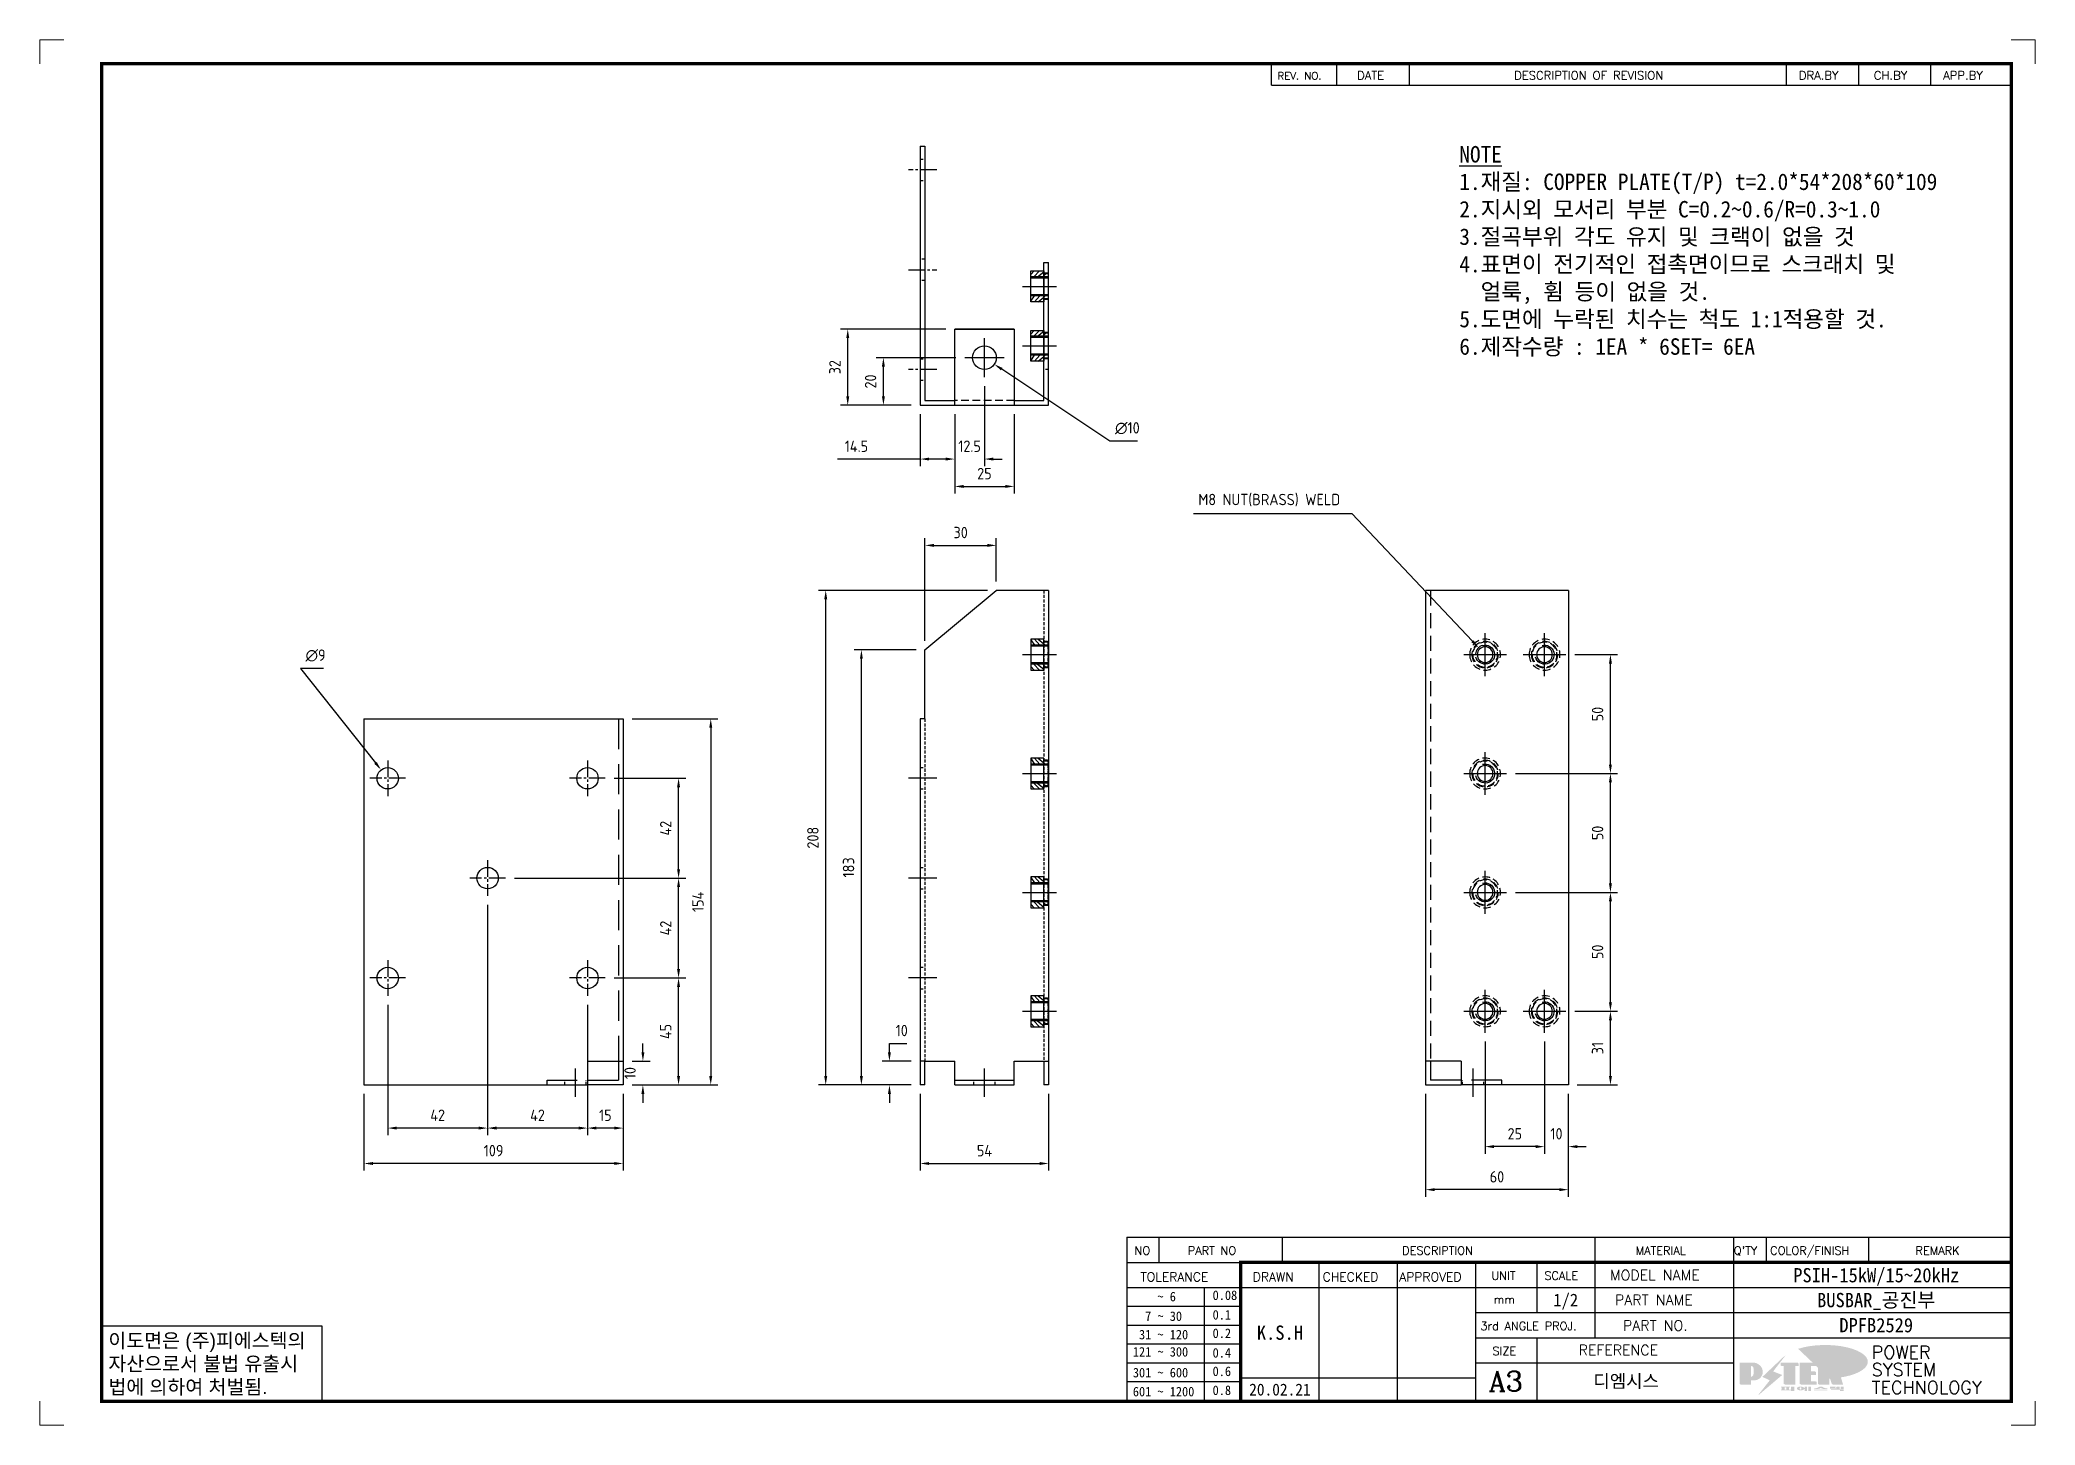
# Model space of a CAD drawing. Header units: millimetres. Extents: x 24815 to 37444, y -10619 to 6020.
# Drawn here: x 29407 to 30246, y -7723 to -7140 of the extents above; entities that cross this region are included whole.
import ezdxf
from ezdxf.enums import TextEntityAlignment as Align

# ---------------------------------------------------------------- set-up
doc = ezdxf.new("R2010")
doc.units = ezdxf.units.MM
for name, pattern in [('CENTER', [50.8, 31.75, -6.35, 6.35, -6.35]), ('CENTER1', [10, 7, -1, 1, -1]), ('HIDDEN', [9.525, 6.35, -3.175]), ('HIDDEN2', [4.7625, 3.175, -1.5875]), ('HIDDENX2', [19.05, 12.7, -6.35]), ('PHANTOMX2', [5, 2.5, -0.5, 0.5, -0.5, 0.5, -0.5])]:
    doc.linetypes.add(name, pattern=pattern)
for name, color, linetype in [('CENTER', 1, 'CENTER'), ('FORMAT-1', 7, 'Continuous'), ('line', 3, 'Continuous'), ('THIN', 3, 'Continuous')]:
    doc.layers.add(name, color=color, linetype=linetype)
doc.styles.add('h1', font='')
doc.styles.add('HAN', font='')
doc.styles.add('RC', font='ROMANC.SHX')
doc.styles.add('ROMANT', font='romant')
doc.styles.get("Standard").update_dxf_attribs({"font": 'ISOCP.SHX', "bigfont": 'WHGTXT.SHX'})
doc.styles.get('h1').set_extended_font_data('New Gulim')
doc.styles.get('HAN').set_extended_font_data('GulimChe')
doc.dimstyles.new('PS-1.5', dxfattribs={"dimscale": 1.5, "dimtxt": 3.2, "dimasz": 2.5, "dimexe": 2, "dimexo": 2.5, "dimgap": 2, "dimtad": 1, "dimtoh": 1, "dimrnd": 0.05, "dimzin": 12, "dimdsep": 46, "dimtxsty": 'Standard', "dimcen": 0, "dimclrt": 2, "dimazin": 3, "dimtfac": 1, "dimtofl": 0, "dimtmove": 0, "dimatfit": 3, "dimfxl": 0.18, "dimtolj": 1, "dimtzin": 0, "dimarcsym": 0})

msp = doc.modelspace()

# ---------------------------------------------------------------- texts
at = {"color": 2, "insert": (30004.31054, -7184.75544), "char_height": 6.93, "width": 278.9893215, "attachment_point": 1, "style": 'HAN'}
msp.add_mtext('{\\LNOTE\\P}1.재질: COPPER PLATE(T/P) t=2.0*54*208*60*109\\P2.지시외 모서리 부분 C=0.2~0.6/R=0.3~1.0\\P3.절곡부위 각도 유지 및 크랙이 없을 것\\P4.표면이 전기적인 접촉면이므로 스크래치 및\\P  얼룩, 휨 등이 없을 것.\\P5.도면에 누락된 치수는 척도 1:1적용할 것.\\P{\\C1;6.제작수량 : 1EA * 6SET= 6EA}', dxfattribs=at)

# ---------------------------------------------------------------- blocks, each defined once
blk = doc.blocks.new('A$C5F1363BC')
at = {"color": 6}
for p, q in [((-1.8, 6.5), (-7.3, 6.5)), ((-7.3, 6.5), (-7.3, -6.5)), ((-1.8, -6.5), (-1.8, 6.5)), ((-7.3, -6.5), (-1.8, -6.5))]:
    blk.add_line(p, q, dxfattribs=at)
for p, q in [((-7.3, 6.27), (-5.73, 4)), ((-7.3, 4.03), (-7.27, 4)), ((0, 4), (-7.3, 4)), ((-5.78, 6.5), (-3.48, 4)), ((-4.24, 6.5), (-1.8, 4.56)), ((-1.99, 6.5), (-1.8, 6.31)), ((-1.8, 4.56), (-1.24, 4)), ((-0.24, 5.25), (0, 5.01)), ((0, -4), (-7.3, -4)), ((-7.3, -4.95), (-5.95, -6.5)), ((-6.01, -4), (-3.71, -6.5)), ((-4.46, -4), (-1.8, -6.16)), ((-2.22, -4), (-1.8, -4.42)), ((-1.8, -4.42), (-0.97, -5.25))]:
    blk.add_line(p, q)
at = {"color": 3}
for p, q in [((0, 3.5), (-7.3, 3.5)), ((0, -3.5), (-7.3, -3.5))]:
    blk.add_line(p, q, dxfattribs=at)
at = {"color": 6, "linetype": 'PHANTOMX2', "ltscale": 0.5}
for p, q in [((-0.3, 5.55), (-1.8, 5.55)), ((0, 5.25), (-0.3, 5.55)), ((0, -5.25), (0, 5.25)), ((-0.3, -5.55), (-1.8, -5.55)), ((0, -5.25), (-0.3, -5.55))]:
    blk.add_line(p, q, dxfattribs=at)
at = {"color": 42}
for p, q in [((0, 5.25), (-1.8, 5.25)), ((0, -5.25), (-1.8, -5.25))]:
    blk.add_line(p, q, dxfattribs=at)
at = {"layer": 'CENTER', "color": 1, "linetype": 'CENTER', "ltscale": 3}
blk.add_line((-10.79, 0), (3.49, 0), dxfattribs=at)
blk = doc.blocks.new('A$C3A6221F5')
at = {"color": 2, "linetype": 'HIDDEN2'}
for radius in [6.5, 5.55, 5.25]:
    blk.add_circle((0, 0), radius, dxfattribs=at)
blk.add_circle((0, 0), 3.32)
at = {"layer": 'CENTER', "color": 1, "linetype": 'CENTER', "ltscale": 3}
for p, q in [((0, -9), (0, 9)), ((9, 0), (-9, 0))]:
    blk.add_line(p, q, dxfattribs=at)
at = {"layer": 'CENTER'}
for p, q in [((7, 0), (-7, 0)), ((0, -7), (0, 7))]:
    blk.add_line(p, q, dxfattribs=at)
at = {"layer": 'THIN'}
blk.add_arc((0, 0), 4, 75, 345, dxfattribs=at)
blk = doc.blocks.new('t3')
for p, q in [((0, 15.88), (46.25, 15.88)), ((0, 15.88), (0, 0)), ((46.25, 15.88), (46.25, 0)), ((0, 0), (46.25, 0))]:
    blk.add_line(p, q)
at = {"color": 1, "style": 'h1'}
for s, p in [('이도면은 (주)피에스텍의', (1.4, 11.29)), ('자산으로서 불법 유출시', (1.4, 6.41)), ('법에 의하여 처벌됨.', (1.4, 1.52))]:
    blk.add_text(s, height=3, dxfattribs=at).set_placement(p)
blk = doc.blocks.new('new LOGO')
at = {"layer": 'line'}
h = blk.add_hatch(color=1, dxfattribs=at)
h.paths.add_polyline_path([(41.5, 16.4), (54.3, 16.4, 1), (54.3, 82.9), (0, 82.9), (0, -0.1), (41.5, -0.1)])
h.paths.add_polyline_path([(41.5, 27.9), (41.5, 71.9), (43.6, 71.9, -0.414214), (54.6, 60.9), (54.6, 38.9, -0.414214), (43.6, 27.9)], flags=16)
h.paths.add_polyline_path([(214.7, 71.9), (227.5, 71.9), (227.5, 82.9), (159.7, 82.9), (159.7, 71.9), (172.5, 71.9), (172.5, -0.1), (214.7, -0.1)])
h.paths.add_polyline_path([(276, 37.4), (294.8, 37.4), (294.8, 49.1), (276, 49.1), (276, 71.9), (294.8, 71.9), (294.8, 82.9), (234.5, 82.9), (234.5, -0.1), (297, -0.1), (297, 10.9), (276, 10.9)])
h.paths.add_polyline_path([(347.2, 35.2), (359.7, -0.1), (400.5, -0.1), (379.6, 66.8), (399.7, 82.9), (380.6, 82.9), (347.2, 61.6), (347.2, 82.9), (305.5, 82.9), (305.5, -0.1), (347.2, -0.1)])
h = blk.add_hatch(color=250, dxfattribs=at)
h.paths.add_polyline_path([(44.5, 69.4), (46.6, 69.4, -0.129793), (52, 68, 0.221832), (43.6, 71.9), (41.5, 71.9), (41.5, 27.9), (43.6, 27.9, 0.02048), (44.5, 28)], flags=17)
h.paths.add_polyline_path([(44.5, 13.9), (57.3, 13.9, 0.72362), (77.1, 73.9, -0.679777), (54.3, 16.4), (41.5, 16.4), (41.5, -0.1), (3, -0.1), (3, -2.6), (44.5, -2.6)])
h.paths.add_polyline_path([(117.9, 14.2), (71.5, -44.4), (77.1, -39.6), (120.8, 15.6), (92, 28.9), (173.3, 106), (177.5, 111.4), (89.1, 27.6)])
h.paths.add_polyline_path([(162.7, 71.9), (162.7, 69.4), (172.5, 69.4), (172.5, 71.9)], flags=17)
h.paths.add_polyline_path([(217.7, 69.4), (230.5, 69.4), (230.5, 80.4), (227.5, 80.4), (227.5, 71.9), (214.7, 71.9), (214.7, -0.1), (175.5, -0.1), (175.5, -2.6), (217.7, -2.6)])
h.paths.add_polyline_path([(297.8, 46.6), (294.8, 46.6), (294.8, 37.4), (276, 37.4), (276, 10.9), (279, 10.9), (279, 34.9), (297.8, 34.9)])
h.paths.add_polyline_path([(300, 8.4), (297, 8.4), (297, -0.1), (237.5, -0.1), (237.5, -2.6), (300, -2.6)])
h.paths.add_polyline_path([(297.8, 80.4), (294.8, 80.4), (294.8, 71.9), (276, 71.9), (276, 49.1), (279, 49.1), (279, 69.4), (297.8, 69.4)])
h.paths.add_polyline_path([(350.2, 80.4), (347.2, 80.4), (347.2, 61.6), (350.2, 63.5)])
h.paths.add_polyline_path([(350.2, 26.7), (347.2, 35.2), (347.2, -0.1), (308.5, -0.1), (308.5, -2.6), (350.2, -2.6)])
h.paths.add_polyline_path([(402.7, 80.4), (396.5, 80.4), (379.6, 66.8), (400.5, -0.1), (361.8, -0.1), (362.7, -2.6), (403.5, -2.6), (382.6, 64.3)])
blk.add_hatch(color=5, dxfattribs=at).paths.add_polyline_path([(166.3, 35), (131, 49), (180.4, 112.7), (92, 28.9), (120.8, 15.6), (74.4, -43)])
h = blk.add_hatch(color=253, dxfattribs=at)
edge = h.paths.add_edge_path()
edge.add_ellipse((333.9, 86.4), major_axis=(-165.9, 0), ratio=0.39426, start_angle=111.51268, end_angle=334.46902)
edge.add_ellipse((314.1, 81.2), major_axis=(-153.7, 0), ratio=0.40699, start_angle=121.30662, end_angle=327.74369, ccw=False)
edge.add_line((394, 27.8), (394.7, 25.6))
h = blk.add_hatch(color=250, dxfattribs=at)
edge = h.paths.add_edge_path()
edge.add_ellipse((237.8, -17.6), major_axis=(-14.3, 0), ratio=0.526336, start_angle=192.2456, end_angle=269.07481)
edge.add_line((238.1, -10.1), (237.6, -10.1))
edge.add_ellipse((237.8, -17.6), major_axis=(-14.3, 0), ratio=0.526336, start_angle=270.92519, end_angle=449.07481)
edge.add_line((237.6, -25.1), (238.1, -25.1))
edge.add_ellipse((237.8, -17.6), major_axis=(-14.3, 0), ratio=0.526336, start_angle=450.92519, end_angle=527.7544)
edge.add_line((251.7, -19.2), (254.1, -19.2))
edge.add_line((254.1, -19.2), (254.1, -27.1))
edge.add_line((254.1, -27.1), (263.1, -27.1))
edge.add_line((263.1, -27.1), (263.1, -10.1))
edge.add_line((263.1, -10.1), (254.1, -10.1))
edge.add_line((254.1, -10.1), (254.1, -16))
edge.add_line((254.1, -16), (251.7, -16))
h.paths.add_polyline_path([(241, -16.4), (241, -18.7, -1), (234.4, -18.7), (234.4, -16.4, -1)], flags=16)
h.paths.add_polyline_path([(278.2, -10.1), (268.1, -10.1), (268.1, -27.1), (278.2, -27.1)])
h.paths.add_polyline_path([(310.3, -10.1), (310.3, -11.1, -0.157169), (289.3, -17.5), (294, -19.9, 0.128407), (316.3, -15.9, 0.128407), (338.6, -19.9), (343.3, -17.5, -0.157169), (322.2, -11.1), (322.2, -10.1)])
h.paths.add_polyline_path([(342.1, -25.1), (342.1, -22.3), (290.4, -22.3), (290.4, -25.1)])
h.paths.add_polyline_path([(352, -10.1), (352, -16.2, 0.414214), (354, -18.2), (378.7, -18.2), (378.7, -19.6), (390.2, -19.6), (390.2, -10.1), (378.7, -10.1), (378.7, -13.6), (374.7, -13.6), (374.7, -15.1), (378.7, -15.1), (378.7, -16.2), (364.7, -16.2), (364.7, -15.1), (371.2, -15.1), (371.2, -13.6), (364.7, -13.6), (364.7, -12.6), (374.7, -12.6), (374.7, -10.1)])
h.paths.add_polyline_path([(393.8, -10.1), (393.8, -19.6), (405, -19.6), (405, -10.1)])
h.paths.add_polyline_path([(405, -27.1), (405, -20.9), (356.8, -20.9), (356.8, -23), (391.8, -23), (391.8, -27.1)])
h.paths.add_polyline_path([(200.4, -10.1), (200.4, -22.3), (193.2, -22.3), (193.2, -12.6), (196.6, -12.6), (196.6, -10.1), (161, -10.1), (161, -12.6), (164.5, -12.6), (164.5, -22.3), (161, -22.3), (161, -25.1), (200.4, -25.1), (200.4, -27.1), (213.9, -27.1), (213.9, -10.1)])
h.paths.add_polyline_path([(182, -12.6), (175.6, -12.6), (175.6, -22.3), (182, -22.3)], flags=17)
blk = doc.blocks.new('format-3')
at = {"color": 3, "lineweight": 9}
for p, q in [((0, 286.3), (0, 291.3)), ((5, 291.3), (0, 291.3)), ((414.5, 291.3), (419.5, 291.3)), ((419.5, 286.3), (419.5, 291.3)), ((0, 5), (0, 0)), ((419.5, 5), (419.5, 0)), ((5, 0), (0, 0)), ((414.5, 0), (419.5, 0))]:
    blk.add_line(p, q, dxfattribs=at)
at = {"color": 180}
for p, q in [((258.97, 281.75), (258.97, 286.3)), ((272.71, 281.75), (272.71, 286.3)), ((287.94, 281.75), (287.94, 286.3)), ((367.22, 281.75), (367.22, 286.3)), ((382.45, 281.75), (382.45, 286.3)), ((397.61, 281.75), (397.61, 286.3)), ((258.97, 281.75), (414.5, 281.75)), ((228.5, 39.49), (228.5, 5)), ((228.5, 39.49), (414.5, 39.49)), ((235.29, 39.49), (235.29, 34.21)), ((261.24, 34.21), (261.24, 39.49)), ((326.9, 39.49), (326.9, 34.21)), ((356.11, 39.49), (356.11, 34.21)), ((362.93, 39.49), (362.93, 34.21)), ((384.48, 39.49), (384.48, 34.21)), ((228.5, 34.21), (252.48, 34.21)), ((268.96, 5), (268.96, 34.21)), ((285.45, 5), (285.45, 34.21)), ((301.94, 5), (301.94, 34.21)), ((314.72, 34.21), (314.72, 23.65)), ((326.9, 34.21), (326.9, 18.37)), ((356.11, 34.21), (356.11, 5)), ((228.5, 28.93), (252.48, 28.93)), ((244.89, 5.23), (244.89, 28.93)), ((252.48, 28.93), (414.5, 28.93)), ((228.5, 24.98), (252.48, 24.98)), ((228.5, 21.03), (252.48, 21.03)), ((301.94, 23.65), (414.5, 23.65)), ((228.5, 17.08), (252.48, 17.08)), ((301.94, 18.37), (414.5, 18.37)), ((314.72, 18.37), (314.72, 5)), ((228.5, 13.13), (252.48, 13.13)), ((301.94, 13.09), (356.11, 13.09)), ((228.5, 9.18), (252.48, 9.18)), ((252.48, 9.95), (301.94, 9.95))]:
    blk.add_line(p, q, dxfattribs=at)
at = {"const_width": 0.7}
blk.add_lwpolyline([(252.48, 5), (252.48, 34.21), (414.5, 34.21)], dxfattribs=at)
at = {"layer": 'FORMAT-1', "const_width": 0.7}
blk.add_lwpolyline([(13, 5), (13, 286.3), (414.5, 286.3), (414.5, 5)], close=True, dxfattribs=at)
blk.add_blockref('t3', (13, 5))
at = {"xscale": 0.05400000000000027, "yscale": 0.05400000000000027, "zscale": 0.05400000000000027}
blk.add_blockref('new LOGO', (357.35, 8.65), dxfattribs=at)
at = {"color": 2}
for s, height, style, p in [('REV. NO.', 1.56, 'RC', (260.23, 282.95)), ('DATE', 1.788, 'RC', (276.95, 282.94)), ('DESCRIPTION OF REVISION', 1.7875, 'RC', (309.98, 282.94)), ('DRA.BY', 1.788, 'RC', (369.83, 282.94)), ('CH.BY', 1.788, 'RC', (385.59, 282.94)), ('APP.BY', 1.788, 'RC', (400.18, 282.94)), ('COLOR/FINISH', 1.7424, 'RC', (363.8, 35.83)), ('NO', 1.742, 'RC', (230.16, 35.83)), ('PART NO', 1.742, 'RC', (241.36, 35.83)), ('DESCRIPTION', 1.7424, 'RC', (286.43, 35.83)), ('MATERIAL', 1.742, 'RC', (335.52, 35.83)), ("Q'TY", 1.742, 'RC', (356.17, 35.83)), ('REMARK', 1.742, 'RC', (394.37, 35.83)), (' TOLERANCE', 1.9, 'RC', (230.11, 30.22)), ('DRAWN', 1.9, 'RC', (255, 30.22)), ('CHECKED', 1.9, 'RC', (269.71, 30.22)), ('APPROVED', 1.9, 'RC', (285.8, 30.22)), ('UNIT', 1.742, 'RC', (305.19, 30.55)), ('SCALE', 1.742, 'RC', (316.32, 30.55)), ('MODEL NAME', 2.178, 'RC', (330.12, 30.46)), ('    ~ 6', 2, 'HAN', (229.8, 26.03)), ('0.08', 2, 'HAN', (246.57, 26.31)), ('mm', 1.742, 'RC', (305.67, 25.56)), ('PART NAME', 2.178, 'RC', (331.17, 25.24)), ('  7 ~ 30', 2, 'HAN', (229.8, 21.91)), ('0.1', 2, 'HAN', (246.57, 22.2)), ('3rd ANGLE PROJ.', 1.7424, 'RC', (302.87, 19.97)), ('PART NO.', 2.178, 'RC', (332.84, 19.85)), (' 31 ~ 120', 2, 'HAN', (229.8, 18.04)), ('0.2', 2, 'HAN', (246.57, 18.32)), ('REFERENCE', 2.178, 'RC', (323.52, 14.69)), ('121 ~ 300', 2, 'HAN', (229.8, 14.42)), ('0.4', 2, 'HAN', (246.57, 14.2)), ('SIZE', 1.742, 'RC', (305.39, 14.71)), ('301 ~ 600', 2, 'HAN', (229.8, 10.04)), ('0.6', 2, 'HAN', (246.57, 10.32)), ('601 ~ 1200', 2, 'HAN', (229.8, 6.05)), ('0.8', 2, 'HAN', (246.57, 6.33))]:
    blk.add_text(s, height=height, dxfattribs=dict(at, style=style)).set_placement(p)
at = {"style": 'ROMANT'}
for s, p in [('POWER', (385.15, 13.96)), ('SYSTEM', (385.15, 10.31)), ('TECHNOLOGY', (385.15, 6.56))]:
    blk.add_text(s, height=2.7, dxfattribs=at).set_placement(p)
at = {"color": 2, "lineweight": 25, "style": 'RC'}
blk.add_text('A3', height=4.182, dxfattribs=at).set_placement((304.61, 7.14))
at = {"style": 'HAN'}
for tag, height, p in [('MODEL-NAME', 3, (386.1, 31.53)), ('SCALE', 2.7, (320.81, 26.29)), ('PART-NAME', 3, (386.1, 26.29)), ('CH-BY', 3, (277.21, 19.44)), ('PART-NO', 3, (386.1, 21.01)), ('DRA-BY', 3, (260.72, 19.44)), ('APP-BY', 3, (293.7, 19.44)), ('DRA-DATE', 2.5, (260.72, 7.47)), ('CH-DATE', 2.5, (277.21, 7.47)), ('APP-DATE', 2.5, (293.7, 7.47)), ('관련업체', 3, (333.52, 9.26))]:
    blk.add_attdef(tag, text='', height=height, dxfattribs=at).set_placement(p, align=Align.MIDDLE_CENTER)
blk = doc.blocks.new('*D1363')
at = {"color": 0, "lineweight": -2, "transparency": 16777216}
for p, q in [((29637.7, -7545.91), (29637.7, -7600.79)), ((29652.7, -7583.41), (29652.7, -7600.79)), ((29648.95, -7597.79), (29641.45, -7597.79))]:
    blk.add_line(p, q, dxfattribs=at)
at = {"color": 0, "transparency": 16777216}
for points in [[(29641.45, -7597.17), (29641.45, -7598.42), (29637.7, -7597.79)], [(29648.95, -7597.17), (29648.95, -7598.42), (29652.7, -7597.79)]]:
    blk.add_solid(points, dxfattribs=at)
at = {"layer": 'Defpoints', "color": 0, "transparency": 16777216}
for p in [(29637.7, -7542.16), (29652.7, -7579.66), (29637.7, -7597.79)]:
    blk.add_point(p, dxfattribs=at)
at = {"color": 2, "transparency": 16777216, "insert": (29645.2, -7592.39), "char_height": 4.8, "attachment_point": 5}
blk.add_mtext('\\A1;15', dxfattribs=at)
blk = doc.blocks.new('*D1364')
at = {"color": 0, "lineweight": -2, "transparency": 16777216}
for p, q in [((29595.7, -7503.91), (29595.7, -7600.79)), ((29637.7, -7545.91), (29637.7, -7600.79)), ((29633.95, -7597.79), (29599.45, -7597.79))]:
    blk.add_line(p, q, dxfattribs=at)
at = {"color": 0, "transparency": 16777216}
for points in [[(29599.45, -7597.17), (29599.45, -7598.42), (29595.7, -7597.79)], [(29633.95, -7597.17), (29633.95, -7598.42), (29637.7, -7597.79)]]:
    blk.add_solid(points, dxfattribs=at)
at = {"layer": 'Defpoints', "color": 0, "transparency": 16777216}
for p in [(29595.7, -7500.16), (29637.7, -7542.16), (29595.7, -7597.79)]:
    blk.add_point(p, dxfattribs=at)
at = {"color": 2, "transparency": 16777216, "insert": (29616.7, -7592.39), "char_height": 4.8, "attachment_point": 5}
blk.add_mtext('\\A1;42', dxfattribs=at)
blk = doc.blocks.new('*D1365')
at = {"color": 0, "lineweight": -2, "transparency": 16777216}
for p, q in [((29543.7, -7583.41), (29543.7, -7615.68)), ((29652.7, -7583.41), (29652.7, -7615.68)), ((29648.95, -7612.68), (29547.45, -7612.68))]:
    blk.add_line(p, q, dxfattribs=at)
at = {"color": 0, "transparency": 16777216}
for points in [[(29547.45, -7612.06), (29547.45, -7613.31), (29543.7, -7612.68)], [(29648.95, -7612.06), (29648.95, -7613.31), (29652.7, -7612.68)]]:
    blk.add_solid(points, dxfattribs=at)
at = {"layer": 'Defpoints', "color": 0, "transparency": 16777216}
for p in [(29543.7, -7579.66), (29652.7, -7579.66), (29543.7, -7612.68)]:
    blk.add_point(p, dxfattribs=at)
at = {"color": 2, "transparency": 16777216, "insert": (29598.2, -7607.28), "char_height": 4.8, "attachment_point": 5}
blk.add_mtext('\\A1;109', dxfattribs=at)
blk = doc.blocks.new('*D1366')
at = {"color": 0, "lineweight": -2, "transparency": 16777216}
for p, q in [((29595.7, -7503.91), (29595.7, -7600.79)), ((29553.7, -7545.91), (29553.7, -7600.79)), ((29591.95, -7597.79), (29557.45, -7597.79))]:
    blk.add_line(p, q, dxfattribs=at)
at = {"color": 0, "transparency": 16777216}
for points in [[(29557.45, -7597.17), (29557.45, -7598.42), (29553.7, -7597.79)], [(29591.95, -7597.17), (29591.95, -7598.42), (29595.7, -7597.79)]]:
    blk.add_solid(points, dxfattribs=at)
at = {"layer": 'Defpoints', "color": 0, "transparency": 16777216}
for p in [(29595.7, -7500.16), (29553.7, -7542.16), (29553.7, -7597.79)]:
    blk.add_point(p, dxfattribs=at)
at = {"color": 2, "transparency": 16777216, "insert": (29574.7, -7592.39), "char_height": 4.8, "attachment_point": 5}
blk.add_mtext('\\A1;42', dxfattribs=at)
blk = doc.blocks.new('*D1367')
at = {"color": 0, "lineweight": -2, "transparency": 16777216}
for p, q in [((29661, -7565.91), (29661, -7562.16)), ((29656.45, -7569.66), (29664, -7569.66)), ((29656.45, -7579.66), (29664, -7579.66)), ((29661, -7583.41), (29661, -7587.16))]:
    blk.add_line(p, q, dxfattribs=at)
at = {"color": 0, "transparency": 16777216}
for points in [[(29660.37, -7565.91), (29661.62, -7565.91), (29661, -7569.66)], [(29660.37, -7583.41), (29661.62, -7583.41), (29661, -7579.66)]]:
    blk.add_solid(points, dxfattribs=at)
at = {"layer": 'Defpoints', "color": 0, "transparency": 16777216}
for p in [(29652.7, -7569.66), (29661, -7569.66), (29652.7, -7579.66)]:
    blk.add_point(p, dxfattribs=at)
at = {"color": 2, "transparency": 16777216, "insert": (29655.6, -7574.66), "char_height": 4.8, "attachment_point": 5, "rotation": 90}
blk.add_mtext('\\A1;10', dxfattribs=at)
blk = doc.blocks.new('*D1368')
at = {"color": 0, "lineweight": -2, "transparency": 16777216}
for p, q in [((29648.95, -7534.66), (29679, -7534.66)), ((29676, -7575.91), (29676, -7538.41)), ((29656.45, -7579.66), (29679, -7579.66))]:
    blk.add_line(p, q, dxfattribs=at)
at = {"color": 0, "transparency": 16777216}
for points in [[(29675.37, -7538.41), (29676.62, -7538.41), (29676, -7534.66)], [(29675.37, -7575.91), (29676.62, -7575.91), (29676, -7579.66)]]:
    blk.add_solid(points, dxfattribs=at)
at = {"layer": 'Defpoints', "color": 0, "transparency": 16777216}
for p in [(29645.2, -7534.66), (29676, -7534.66), (29652.7, -7579.66)]:
    blk.add_point(p, dxfattribs=at)
at = {"color": 2, "transparency": 16777216, "insert": (29670.6, -7557.16), "char_height": 4.8, "attachment_point": 5, "rotation": 90}
blk.add_mtext('\\A1;45', dxfattribs=at)
blk = doc.blocks.new('*D1369')
at = {"color": 0, "lineweight": -2, "transparency": 16777216}
for p, q in [((29606.95, -7492.66), (29679, -7492.66)), ((29676, -7530.91), (29676, -7496.41)), ((29648.95, -7534.66), (29679, -7534.66))]:
    blk.add_line(p, q, dxfattribs=at)
at = {"color": 0, "transparency": 16777216}
for points in [[(29675.37, -7496.41), (29676.62, -7496.41), (29676, -7492.66)], [(29675.37, -7530.91), (29676.62, -7530.91), (29676, -7534.66)]]:
    blk.add_solid(points, dxfattribs=at)
at = {"layer": 'Defpoints', "color": 0, "transparency": 16777216}
for p in [(29603.2, -7492.66), (29676, -7492.66), (29645.2, -7534.66)]:
    blk.add_point(p, dxfattribs=at)
at = {"color": 2, "transparency": 16777216, "insert": (29670.6, -7513.66), "char_height": 4.8, "attachment_point": 5, "rotation": 90}
blk.add_mtext('\\A1;42', dxfattribs=at)
blk = doc.blocks.new('*D1370')
at = {"color": 0, "lineweight": -2, "transparency": 16777216}
for p, q in [((29648.95, -7450.66), (29679, -7450.66)), ((29676, -7488.91), (29676, -7454.41)), ((29606.95, -7492.66), (29679, -7492.66))]:
    blk.add_line(p, q, dxfattribs=at)
at = {"color": 0, "transparency": 16777216}
for points in [[(29675.37, -7454.41), (29676.62, -7454.41), (29676, -7450.66)], [(29675.37, -7488.91), (29676.62, -7488.91), (29676, -7492.66)]]:
    blk.add_solid(points, dxfattribs=at)
at = {"layer": 'Defpoints', "color": 0, "transparency": 16777216}
for p in [(29645.2, -7450.66), (29676, -7450.66), (29603.2, -7492.66)]:
    blk.add_point(p, dxfattribs=at)
at = {"color": 2, "transparency": 16777216, "insert": (29670.6, -7471.66), "char_height": 4.8, "attachment_point": 5, "rotation": 90}
blk.add_mtext('\\A1;42', dxfattribs=at)
blk = doc.blocks.new('*D1371')
at = {"color": 0, "lineweight": -2, "transparency": 16777216}
for p, q in [((29656.45, -7425.66), (29692.53, -7425.66)), ((29689.53, -7429.41), (29689.53, -7575.91)), ((29656.45, -7579.66), (29692.53, -7579.66))]:
    blk.add_line(p, q, dxfattribs=at)
at = {"color": 0, "transparency": 16777216}
for points in [[(29688.9, -7429.41), (29690.15, -7429.41), (29689.53, -7425.66)], [(29688.9, -7575.91), (29690.15, -7575.91), (29689.53, -7579.66)]]:
    blk.add_solid(points, dxfattribs=at)
at = {"layer": 'Defpoints', "color": 0, "transparency": 16777216}
for p in [(29652.7, -7425.66), (29652.7, -7579.66), (29689.53, -7579.66)]:
    blk.add_point(p, dxfattribs=at)
at = {"color": 2, "transparency": 16777216, "insert": (29684.13, -7502.66), "char_height": 4.8, "attachment_point": 5, "rotation": 90}
blk.add_mtext('\\A1;154', dxfattribs=at)
blk = doc.blocks.new('*D1383')
at = {"color": 0, "lineweight": -2, "transparency": 16777216}
for p, q in [((29775.87, -7396.66), (29749.88, -7396.66)), ((29752.88, -7575.91), (29752.88, -7400.41)), ((29773.87, -7579.66), (29749.88, -7579.66))]:
    blk.add_line(p, q, dxfattribs=at)
at = {"color": 0, "transparency": 16777216}
for points in [[(29752.25, -7400.41), (29753.5, -7400.41), (29752.88, -7396.66)], [(29752.25, -7575.91), (29753.5, -7575.91), (29752.88, -7579.66)]]:
    blk.add_solid(points, dxfattribs=at)
at = {"layer": 'Defpoints', "color": 0, "transparency": 16777216}
for p in [(29752.88, -7396.66), (29779.62, -7396.66), (29777.62, -7579.66)]:
    blk.add_point(p, dxfattribs=at)
at = {"color": 2, "transparency": 16777216, "insert": (29747.48, -7488.16), "char_height": 4.8, "attachment_point": 5, "rotation": 90}
blk.add_mtext('\\A1;183', dxfattribs=at)
blk = doc.blocks.new('*D1384')
at = {"color": 0, "lineweight": -2, "transparency": 16777216}
for p, q in [((29805.87, -7371.66), (29734.88, -7371.66)), ((29737.88, -7575.91), (29737.88, -7375.41)), ((29773.87, -7579.66), (29734.88, -7579.66))]:
    blk.add_line(p, q, dxfattribs=at)
at = {"color": 0, "transparency": 16777216}
for points in [[(29737.25, -7375.41), (29738.5, -7375.41), (29737.88, -7371.66)], [(29737.25, -7575.91), (29738.5, -7575.91), (29737.88, -7579.66)]]:
    blk.add_solid(points, dxfattribs=at)
at = {"layer": 'Defpoints', "color": 0, "transparency": 16777216}
for p in [(29737.88, -7371.66), (29809.62, -7371.66), (29777.62, -7579.66)]:
    blk.add_point(p, dxfattribs=at)
at = {"color": 2, "transparency": 16777216, "insert": (29732.48, -7475.66), "char_height": 4.8, "attachment_point": 5, "rotation": 90}
blk.add_mtext('\\A1;208', dxfattribs=at)
blk = doc.blocks.new('*D1385')
at = {"color": 0, "lineweight": -2, "transparency": 16777216}
for p, q in [((29777.62, -7297.52), (29777.62, -7319.41)), ((29792.12, -7297.52), (29792.12, -7319.41)), ((29777.62, -7316.41), (29742.88, -7316.41)), ((29788.37, -7316.41), (29781.37, -7316.41))]:
    blk.add_line(p, q, dxfattribs=at)
at = {"color": 0, "transparency": 16777216}
for points in [[(29781.37, -7315.78), (29781.37, -7317.03), (29777.62, -7316.41)], [(29788.37, -7315.78), (29788.37, -7317.03), (29792.12, -7316.41)]]:
    blk.add_solid(points, dxfattribs=at)
at = {"layer": 'Defpoints', "color": 0, "transparency": 16777216}
for p in [(29777.62, -7293.77), (29792.12, -7293.77), (29792.12, -7316.41)]:
    blk.add_point(p, dxfattribs=at)
at = {"color": 2, "transparency": 16777216, "insert": (29750.78, -7311.01), "char_height": 4.8, "attachment_point": 5}
blk.add_mtext('\\A1;14.5', dxfattribs=at)
blk = doc.blocks.new('*D1386')
at = {"color": 0, "lineweight": -2, "transparency": 16777216}
for p, q in [((29804.62, -7285.75), (29804.62, -7319.41)), ((29792.12, -7297.52), (29792.12, -7319.41)), ((29788.37, -7316.41), (29784.62, -7316.41)), ((29808.37, -7316.41), (29812.12, -7316.41))]:
    blk.add_line(p, q, dxfattribs=at)
at = {"color": 0, "transparency": 16777216}
for points in [[(29788.37, -7315.78), (29788.37, -7317.03), (29792.12, -7316.41)], [(29808.37, -7315.78), (29808.37, -7317.03), (29804.62, -7316.41)]]:
    blk.add_solid(points, dxfattribs=at)
at = {"layer": 'Defpoints', "color": 0, "transparency": 16777216}
for p in [(29804.62, -7282), (29792.12, -7293.77), (29804.62, -7316.41)]:
    blk.add_point(p, dxfattribs=at)
at = {"color": 2, "transparency": 16777216, "insert": (29798.37, -7311.01), "char_height": 4.8, "attachment_point": 5}
blk.add_mtext('\\A1;12.5', dxfattribs=at)
blk = doc.blocks.new('*D1387')
at = {"color": 0, "lineweight": -2, "transparency": 16777216}
for p, q in [((29792.64, -7273.77), (29759.13, -7273.77)), ((29762.13, -7290.02), (29762.13, -7277.52)), ((29773.87, -7293.77), (29759.13, -7293.77))]:
    blk.add_line(p, q, dxfattribs=at)
at = {"color": 0, "transparency": 16777216}
for points in [[(29761.51, -7277.52), (29762.76, -7277.52), (29762.13, -7273.77)], [(29761.51, -7290.02), (29762.76, -7290.02), (29762.13, -7293.77)]]:
    blk.add_solid(points, dxfattribs=at)
at = {"layer": 'Defpoints', "color": 0, "transparency": 16777216}
for p in [(29762.13, -7273.77), (29796.39, -7273.77), (29777.62, -7293.77)]:
    blk.add_point(p, dxfattribs=at)
at = {"color": 2, "transparency": 16777216, "insert": (29756.73, -7283.77), "char_height": 4.8, "attachment_point": 5, "rotation": 90}
blk.add_mtext('\\A1;20', dxfattribs=at)
blk = doc.blocks.new('*D1388')
at = {"color": 0, "lineweight": -2, "transparency": 16777216}
for p, q in [((29788.37, -7261.77), (29744.13, -7261.77)), ((29747.13, -7290.02), (29747.13, -7265.52)), ((29773.87, -7293.77), (29744.13, -7293.77))]:
    blk.add_line(p, q, dxfattribs=at)
at = {"color": 0, "transparency": 16777216}
for points in [[(29746.51, -7265.52), (29747.76, -7265.52), (29747.13, -7261.77)], [(29746.51, -7290.02), (29747.76, -7290.02), (29747.13, -7293.77)]]:
    blk.add_solid(points, dxfattribs=at)
at = {"layer": 'Defpoints', "color": 0, "transparency": 16777216}
for p in [(29747.13, -7261.77), (29792.12, -7261.77), (29777.62, -7293.77)]:
    blk.add_point(p, dxfattribs=at)
at = {"color": 2, "transparency": 16777216, "insert": (29741.73, -7277.77), "char_height": 4.8, "attachment_point": 5, "rotation": 90}
blk.add_mtext('\\A1;32', dxfattribs=at)
blk = doc.blocks.new('*D1389')
at = {"color": 0, "lineweight": -2, "transparency": 16777216}
for p, q in [((29792.12, -7297.52), (29792.12, -7330.92)), ((29817.12, -7297.52), (29817.12, -7330.92)), ((29795.87, -7327.92), (29813.37, -7327.92))]:
    blk.add_line(p, q, dxfattribs=at)
at = {"color": 0, "transparency": 16777216}
for points in [[(29795.87, -7327.3), (29795.87, -7328.55), (29792.12, -7327.92)], [(29813.37, -7327.3), (29813.37, -7328.55), (29817.12, -7327.92)]]:
    blk.add_solid(points, dxfattribs=at)
at = {"layer": 'Defpoints', "color": 0, "transparency": 16777216}
for p in [(29792.12, -7293.77), (29817.12, -7293.77), (29817.12, -7327.92)]:
    blk.add_point(p, dxfattribs=at)
at = {"color": 2, "transparency": 16777216, "insert": (29804.62, -7322.52), "char_height": 4.8, "attachment_point": 5}
blk.add_mtext('\\A1;25', dxfattribs=at)
blk = doc.blocks.new('*D1390')
at = {"color": 0, "lineweight": -2, "transparency": 16777216}
for p, q in [((29857.41, -7308.83), (29811.91, -7278.61)), ((29869.05, -7308.83), (29857.41, -7308.83))]:
    blk.add_line(p, q, dxfattribs=at)
at = {"color": 0, "transparency": 16777216}
blk.add_solid([(29812.25, -7278.09), (29811.56, -7279.13), (29808.78, -7276.54)], dxfattribs=at)
at = {"layer": 'Defpoints', "color": 0, "transparency": 16777216}
for p in [(29800.45, -7271.01), (29808.78, -7276.54)]:
    blk.add_point(p, dxfattribs=at)
at = {"color": 2, "transparency": 16777216, "insert": (29864.73, -7303.43), "char_height": 4.8, "attachment_point": 5}
blk.add_mtext('\\A1;∅10', dxfattribs=at)
blk = doc.blocks.new('*D1380')
at = {"color": 0, "lineweight": -2, "transparency": 16777216}
for p, q in [((29779.62, -7392.91), (29779.62, -7349.71)), ((29783.37, -7352.71), (29805.87, -7352.71)), ((29809.62, -7367.91), (29809.62, -7349.71))]:
    blk.add_line(p, q, dxfattribs=at)
at = {"color": 0, "transparency": 16777216}
for points in [[(29783.37, -7352.09), (29783.37, -7353.34), (29779.62, -7352.71)], [(29805.87, -7352.09), (29805.87, -7353.34), (29809.62, -7352.71)]]:
    blk.add_solid(points, dxfattribs=at)
at = {"layer": 'Defpoints', "color": 0, "transparency": 16777216}
for p in [(29809.62, -7352.71), (29809.62, -7371.66), (29779.62, -7396.66)]:
    blk.add_point(p, dxfattribs=at)
at = {"color": 2, "transparency": 16777216, "insert": (29794.62, -7347.31), "char_height": 4.8, "attachment_point": 5}
blk.add_mtext('\\A1;30', dxfattribs=at)
blk = doc.blocks.new('*D1381')
at = {"color": 0, "lineweight": -2, "transparency": 16777216}
for p, q in [((29764.67, -7565.91), (29764.67, -7562.16)), ((29764.67, -7562.16), (29771.99, -7562.16)), ((29773.87, -7569.66), (29761.67, -7569.66)), ((29773.87, -7579.66), (29761.67, -7579.66)), ((29764.67, -7583.41), (29764.67, -7587.16))]:
    blk.add_line(p, q, dxfattribs=at)
at = {"color": 0, "transparency": 16777216}
for points in [[(29764.04, -7565.91), (29765.29, -7565.91), (29764.67, -7569.66)], [(29764.04, -7583.41), (29765.29, -7583.41), (29764.67, -7579.66)]]:
    blk.add_solid(points, dxfattribs=at)
at = {"layer": 'Defpoints', "color": 0, "transparency": 16777216}
for p in [(29764.67, -7569.66), (29777.62, -7569.66), (29777.62, -7579.66)]:
    blk.add_point(p, dxfattribs=at)
at = {"color": 2, "transparency": 16777216, "insert": (29769.83, -7556.76), "char_height": 4.8, "attachment_point": 5}
blk.add_mtext('\\A1;10', dxfattribs=at)
blk = doc.blocks.new('*D1382')
at = {"color": 0, "lineweight": -2, "transparency": 16777216}
for p, q in [((30040.15, -7561.41), (30040.15, -7608.59)), ((30050.15, -7583.41), (30050.15, -7608.59)), ((30036.4, -7605.59), (30032.65, -7605.59)), ((30053.9, -7605.59), (30057.65, -7605.59))]:
    blk.add_line(p, q, dxfattribs=at)
at = {"color": 0, "transparency": 16777216}
for points in [[(30036.4, -7604.96), (30036.4, -7606.21), (30040.15, -7605.59)], [(30053.9, -7604.96), (30053.9, -7606.21), (30050.15, -7605.59)]]:
    blk.add_solid(points, dxfattribs=at)
at = {"layer": 'Defpoints', "color": 0, "transparency": 16777216}
for p in [(30040.15, -7557.66), (30050.15, -7579.66), (30040.15, -7605.59)]:
    blk.add_point(p, dxfattribs=at)
at = {"color": 2, "transparency": 16777216, "insert": (30045.15, -7600.19), "char_height": 4.8, "attachment_point": 5}
blk.add_mtext('\\A1;10', dxfattribs=at)
blk = doc.blocks.new('*D1372')
at = {"color": 0, "lineweight": -2, "transparency": 16777216}
for p, q in [((30015.15, -7561.41), (30015.15, -7608.59)), ((30040.15, -7561.41), (30040.15, -7608.59)), ((30036.4, -7605.59), (30018.9, -7605.59))]:
    blk.add_line(p, q, dxfattribs=at)
at = {"color": 0, "transparency": 16777216}
for points in [[(30018.9, -7604.96), (30018.9, -7606.21), (30015.15, -7605.59)], [(30036.4, -7604.96), (30036.4, -7606.21), (30040.15, -7605.59)]]:
    blk.add_solid(points, dxfattribs=at)
at = {"layer": 'Defpoints', "color": 0, "transparency": 16777216}
for p in [(30015.15, -7557.66), (30040.15, -7557.66), (30015.15, -7605.59)]:
    blk.add_point(p, dxfattribs=at)
at = {"color": 2, "transparency": 16777216, "insert": (30027.65, -7600.19), "char_height": 4.8, "attachment_point": 5}
blk.add_mtext('\\A1;25', dxfattribs=at)
blk = doc.blocks.new('*D1373')
at = {"color": 0, "lineweight": -2, "transparency": 16777216}
for p, q in [((30052.9, -7548.66), (30070.85, -7548.66)), ((30067.85, -7575.91), (30067.85, -7552.41)), ((30053.9, -7579.66), (30070.85, -7579.66))]:
    blk.add_line(p, q, dxfattribs=at)
at = {"color": 0, "transparency": 16777216}
for points in [[(30067.23, -7552.41), (30068.48, -7552.41), (30067.85, -7548.66)], [(30067.23, -7575.91), (30068.48, -7575.91), (30067.85, -7579.66)]]:
    blk.add_solid(points, dxfattribs=at)
at = {"layer": 'Defpoints', "color": 0, "transparency": 16777216}
for p in [(30049.15, -7548.66), (30067.85, -7548.66), (30050.15, -7579.66)]:
    blk.add_point(p, dxfattribs=at)
at = {"color": 2, "transparency": 16777216, "insert": (30062.45, -7564.16), "char_height": 4.8, "attachment_point": 5, "rotation": 90}
blk.add_mtext('\\A1;31', dxfattribs=at)
blk = doc.blocks.new('*D1374')
at = {"color": 0, "lineweight": -2, "transparency": 16777216}
for p, q in [((30027.9, -7498.66), (30070.85, -7498.66)), ((30067.85, -7544.91), (30067.85, -7502.41)), ((30052.9, -7548.66), (30070.85, -7548.66))]:
    blk.add_line(p, q, dxfattribs=at)
at = {"color": 0, "transparency": 16777216}
for points in [[(30067.23, -7502.41), (30068.48, -7502.41), (30067.85, -7498.66)], [(30067.23, -7544.91), (30068.48, -7544.91), (30067.85, -7548.66)]]:
    blk.add_solid(points, dxfattribs=at)
at = {"layer": 'Defpoints', "color": 0, "transparency": 16777216}
for p in [(30024.15, -7498.66), (30067.85, -7498.66), (30049.15, -7548.66)]:
    blk.add_point(p, dxfattribs=at)
at = {"color": 2, "transparency": 16777216, "insert": (30062.45, -7523.66), "char_height": 4.8, "attachment_point": 5, "rotation": 90}
blk.add_mtext('\\A1;50', dxfattribs=at)
blk = doc.blocks.new('*D1375')
at = {"color": 0, "lineweight": -2, "transparency": 16777216}
for p, q in [((30027.9, -7448.66), (30070.85, -7448.66)), ((30067.85, -7494.91), (30067.85, -7452.41)), ((30027.9, -7498.66), (30070.85, -7498.66))]:
    blk.add_line(p, q, dxfattribs=at)
at = {"color": 0, "transparency": 16777216}
for points in [[(30067.23, -7452.41), (30068.48, -7452.41), (30067.85, -7448.66)], [(30067.23, -7494.91), (30068.48, -7494.91), (30067.85, -7498.66)]]:
    blk.add_solid(points, dxfattribs=at)
at = {"layer": 'Defpoints', "color": 0, "transparency": 16777216}
for p in [(30024.15, -7448.66), (30067.85, -7448.66), (30024.15, -7498.66)]:
    blk.add_point(p, dxfattribs=at)
at = {"color": 2, "transparency": 16777216, "insert": (30062.45, -7473.66), "char_height": 4.8, "attachment_point": 5, "rotation": 90}
blk.add_mtext('\\A1;50', dxfattribs=at)
blk = doc.blocks.new('*D1376')
at = {"color": 0, "lineweight": -2, "transparency": 16777216}
for p, q in [((30052.9, -7398.66), (30070.85, -7398.66)), ((30067.85, -7444.91), (30067.85, -7402.41)), ((30027.9, -7448.66), (30070.85, -7448.66))]:
    blk.add_line(p, q, dxfattribs=at)
at = {"color": 0, "transparency": 16777216}
for points in [[(30067.23, -7402.41), (30068.48, -7402.41), (30067.85, -7398.66)], [(30067.23, -7444.91), (30068.48, -7444.91), (30067.85, -7448.66)]]:
    blk.add_solid(points, dxfattribs=at)
at = {"layer": 'Defpoints', "color": 0, "transparency": 16777216}
for p in [(30049.15, -7398.66), (30067.85, -7398.66), (30024.15, -7448.66)]:
    blk.add_point(p, dxfattribs=at)
at = {"color": 2, "transparency": 16777216, "insert": (30062.45, -7423.66), "char_height": 4.8, "attachment_point": 5, "rotation": 90}
blk.add_mtext('\\A1;50', dxfattribs=at)
blk = doc.blocks.new('*D1377')
at = {"color": 0, "lineweight": -2, "transparency": 16777216}
for p, q in [((29990.15, -7583.41), (29990.15, -7626.69)), ((30050.15, -7583.41), (30050.15, -7626.69)), ((30046.4, -7623.69), (29993.9, -7623.69))]:
    blk.add_line(p, q, dxfattribs=at)
at = {"color": 0, "transparency": 16777216}
for points in [[(29993.9, -7623.06), (29993.9, -7624.31), (29990.15, -7623.69)], [(30046.4, -7623.06), (30046.4, -7624.31), (30050.15, -7623.69)]]:
    blk.add_solid(points, dxfattribs=at)
at = {"layer": 'Defpoints', "color": 0, "transparency": 16777216}
for p in [(29990.15, -7579.66), (30050.15, -7579.66), (29990.15, -7623.69)]:
    blk.add_point(p, dxfattribs=at)
at = {"color": 2, "transparency": 16777216, "insert": (30020.15, -7618.29), "char_height": 4.8, "attachment_point": 5}
blk.add_mtext('\\A1;60', dxfattribs=at)
blk = doc.blocks.new('*D1378')
at = {"color": 0, "lineweight": -2, "transparency": 16777216}
for p, q in [((29526.64, -7404.43), (29517.06, -7404.43)), ((29517.06, -7404.43), (29548.57, -7444.2))]:
    blk.add_line(p, q, dxfattribs=at)
at = {"color": 0, "transparency": 16777216}
blk.add_solid([(29549.06, -7443.81), (29548.08, -7444.59), (29550.9, -7447.14)], dxfattribs=at)
at = {"layer": 'Defpoints', "color": 0, "transparency": 16777216}
for p in [(29550.9, -7447.14, 0), (29556.49, -7454.19, 0)]:
    blk.add_point(p, dxfattribs=at)
at = {"color": 2, "transparency": 16777216, "insert": (29523.35, -7399.03), "char_height": 4.8, "attachment_point": 5}
blk.add_mtext('\\A1;∅9', dxfattribs=at)
blk = doc.blocks.new('*D1379')
at = {"color": 0, "lineweight": -2, "transparency": 16777216}
for p, q in [((29892.59, -7339.3), (29959.18, -7339.3)), ((29959.18, -7339.3), (30009.84, -7393.03))]:
    blk.add_line(p, q, dxfattribs=at)
blk.add_arc((30015.15, -7398.66), 4, 105, 176.28852, dxfattribs=at)
at = {"color": 0, "transparency": 16777216}
blk.add_solid([(30010.29, -7392.6), (30009.38, -7393.45), (30012.41, -7395.75)], dxfattribs=at)
at = {"layer": 'Defpoints', "color": 0, "transparency": 16777216}
for p in [(30012.41, -7395.75), (30017.9, -7401.57)]:
    blk.add_point(p, dxfattribs=at)
at = {"color": 2, "transparency": 16777216, "insert": (29924.38, -7333.66), "char_height": 4.8, "attachment_point": 5}
blk.add_mtext('\\A1;M8 NUT(BRASS) WELD', dxfattribs=at)
blk = doc.blocks.new('*D1391')
at = {"color": 0, "lineweight": -2, "transparency": 16777216}
for p, q in [((29777.62, -7583.41), (29777.62, -7615.68)), ((29831.62, -7583.41), (29831.62, -7615.68)), ((29781.37, -7612.68), (29827.87, -7612.68))]:
    blk.add_line(p, q, dxfattribs=at)
at = {"color": 0, "transparency": 16777216}
for points in [[(29781.37, -7612.06), (29781.37, -7613.31), (29777.62, -7612.68)], [(29827.87, -7612.06), (29827.87, -7613.31), (29831.62, -7612.68)]]:
    blk.add_solid(points, dxfattribs=at)
at = {"layer": 'Defpoints', "color": 0, "transparency": 16777216}
for p in [(29777.62, -7579.66), (29831.62, -7579.66), (29831.62, -7612.68)]:
    blk.add_point(p, dxfattribs=at)
at = {"color": 2, "transparency": 16777216, "insert": (29804.62, -7607.28), "char_height": 4.8, "attachment_point": 5}
blk.add_mtext('\\A1;54', dxfattribs=at)

# ---------------------------------------------------------------- dimensions: what is measured, and where the dimension line sits
for base, p1, p2, angle, picture, middle in [((29747.13008, -7261.7714), (29777.62008, -7293.7714), (29792.12008, -7261.7714), 270, '*D1388', (29741.72961, -7277.7714)), ((29762.13008, -7273.7714), (29777.62008, -7293.7714), (29796.39366, -7273.7714), 270, '*D1387', (29756.72961, -7283.7714)), ((29737.87871, -7371.6641), (29777.62008, -7579.6641), (29809.62008, -7371.6641), 90, '*D1384', (29732.47823, -7475.6641)), ((29752.87871, -7396.6641), (29777.62008, -7579.6641), (29779.62008, -7396.6641), 90, '*D1383', (29747.47871, -7488.1641)), ((29689.52572, -7579.6641), (29652.69724, -7425.6641), (29652.69724, -7579.6641), 90, '*D1371', (29684.12572, -7502.6641)), ((29553.69724, -7597.79199), (29595.69724, -7500.1641), (29553.69724, -7542.1641), 180, '*D1366', (29574.69724, -7592.39152)), ((29637.69724, -7597.79199), (29652.69724, -7579.6641), (29637.69724, -7542.1641), 180, '*D1363', (29645.19724, -7592.39199)), ((29675.99579, -7534.6641), (29652.69724, -7579.6641), (29645.19724, -7534.6641), 90, '*D1368', (29670.59579, -7557.1641)), ((30067.85207, -7548.6641), (30050.15301, -7579.6641), (30049.15301, -7548.6641), 90, '*D1373', (30062.45207, -7564.1641)), ((29764.66647, -7569.6641), (29777.62008, -7579.6641), (29777.62008, -7569.6641), 90, '*D1381', (29769.82836, -7556.7641)), ((29543.69724, -7612.68141), (29652.69724, -7579.6641), (29543.69724, -7579.6641), 180, '*D1365', (29598.19724, -7607.28141)), ((29990.15301, -7623.68622), (30050.15301, -7579.6641), (29990.15301, -7579.6641), 180, '*D1377', (30020.15301, -7618.28622))]:
    dim = msp.add_linear_dim(base=base, p1=p1, p2=p2, angle=angle, dimstyle='PS-1.5')
    dim.commit()
    dim.dimension.update_dxf_attribs({"geometry": picture, "text_midpoint": middle})
for p1, p2, picture, middle in [((29800.45305, -7271.0055), (29808.78366, -7276.5373), '*D1390', (29864.7307, -7308.82597)), ((29556.49203, -7454.19102, -0.00071), (29550.90246, -7447.13717, -0.00071), '*D1378', (29523.34986, -7404.42673))]:
    dim = msp.add_diameter_dim_2p(p1=p1, p2=p2, dimstyle='PS-1.5')
    dim.commit()
    dim.dimension.update_dxf_attribs({"geometry": picture, "text_midpoint": middle, "dimtype": 163})
dim = msp.add_linear_dim(base=(29804.62008, -7316.40588), p1=(29792.12008, -7293.7714), p2=(29804.62008, -7281.99781), dimstyle='PS-1.5', override={"dimtmove": 1})
dim.commit()
dim.dimension.update_dxf_attribs({"geometry": '*D1386', "text_midpoint": (29798.37008, -7316.40588), "dimtype": 160})
dim = msp.add_linear_dim(base=(29792.12008, -7316.40588), p1=(29777.62008, -7293.7714), p2=(29792.12008, -7293.7714), dimstyle='PS-1.5')
dim.commit()
dim.dimension.update_dxf_attribs({"geometry": '*D1385', "text_midpoint": (29750.77581, -7316.40588), "dimtype": 160})
for base, p1, p2, picture, middle in [((29817.12008, -7327.92055), (29792.12008, -7293.7714), (29817.12008, -7293.7714), '*D1389', (29804.62008, -7322.52008)), ((29809.62008, -7352.71212), (29779.62008, -7396.6641), (29809.62008, -7371.6641), '*D1380', (29794.62008, -7347.31212)), ((29831.62008, -7612.68141), (29777.62008, -7579.6641), (29831.62008, -7579.6641), '*D1391', (29804.62008, -7607.28141))]:
    dim = msp.add_linear_dim(base=base, p1=p1, p2=p2, dimstyle='PS-1.5')
    dim.commit()
    dim.dimension.update_dxf_attribs({"geometry": picture, "text_midpoint": middle})
dim = msp.add_diameter_dim_2p(p1=(30017.89713, -7401.57439), p2=(30012.40889, -7395.7538), text='<> NUT(BRASS) WELD', dimstyle='PS-1.5', override={"dimpost": 'M<>'})
dim.commit()
dim.dimension.update_dxf_attribs({"geometry": '*D1379', "text_midpoint": (29924.3844, -7339.30278), "dimtype": 163})
for base, p1, p2, angle, picture, middle in [((30067.85207, -7398.6641), (30024.15301, -7448.6641), (30049.15301, -7398.6641), 90, '*D1376', (30062.45207, -7423.6641)), ((30067.85207, -7448.6641), (30024.15301, -7498.6641), (30024.15301, -7448.6641), 90, '*D1375', (30062.45207, -7473.6641)), ((29675.99579, -7450.6641), (29603.19724, -7492.6641), (29645.19724, -7450.6641), 90, '*D1370', (29670.59532, -7471.6641)), ((29595.69724, -7597.79199), (29637.69724, -7542.1641), (29595.69724, -7500.1641), 180, '*D1364', (29616.69724, -7592.39152)), ((29675.99579, -7492.6641), (29645.19724, -7534.6641), (29603.19724, -7492.6641), 90, '*D1369', (29670.59532, -7513.6641)), ((30067.85207, -7498.6641), (30049.15301, -7548.6641), (30024.15301, -7498.6641), 90, '*D1374', (30062.45207, -7523.6641)), ((30015.15301, -7605.58786), (30040.15301, -7557.6641), (30015.15301, -7557.6641), 180, '*D1372', (30027.65301, -7600.18739))]:
    dim = msp.add_linear_dim(base=base, p1=p1, p2=p2, angle=angle, dimstyle='PS-1.5', override={"dimtmove": 1})
    dim.commit()
    dim.dimension.update_dxf_attribs({"geometry": picture, "text_midpoint": middle})
for base, p1, p2, angle, picture, middle in [((30040.15301, -7605.58786), (30050.15301, -7579.6641), (30040.15301, -7557.6641), 180, '*D1382', (30045.15301, -7605.58786)), ((29660.99579, -7569.6641), (29652.69724, -7579.6641), (29652.69724, -7569.6641), 90, '*D1367', (29660.99579, -7574.6641))]:
    dim = msp.add_linear_dim(base=base, p1=p1, p2=p2, angle=angle, dimstyle='PS-1.5')
    dim.commit()
    dim.dimension.update_dxf_attribs({"geometry": picture, "text_midpoint": middle, "dimtype": 160})

# ---------------------------------------------------------------- linework, layer by layer
at = {"color": 6}
for p, q in [((29777.62008, -7184.7714), (29777.62008, -7293.7714)), ((29777.62008, -7184.7714), (29779.62008, -7184.7714)), ((29779.62008, -7184.7714), (29779.62008, -7291.7714)), ((29829.62008, -7291.7714), (29829.62008, -7233.7714)), ((29829.62008, -7233.7714), (29831.62008, -7233.7714)), ((29831.62008, -7293.7714), (29831.62008, -7233.7714)), ((29792.12008, -7293.7714), (29792.12008, -7261.7714)), ((29792.12008, -7261.7714), (29817.12008, -7261.7714)), ((29817.12008, -7261.7714), (29792.12008, -7261.7714)), ((29817.12008, -7261.7714), (29817.12008, -7293.7714)), ((29777.62008, -7293.7714), (29831.62008, -7293.7714)), ((29779.62008, -7291.7714), (29792.12008, -7291.7714)), ((29817.12008, -7291.7714), (29829.62008, -7291.7714)), ((29779.62008, -7396.6641), (29809.62008, -7371.6641)), ((29829.62008, -7371.6641), (29809.62008, -7371.6641)), ((29831.62008, -7371.6641), (29829.62008, -7371.6641)), ((29831.62008, -7371.6641), (29831.62008, -7579.6641)), ((29990.15301, -7371.6641), (29990.15301, -7569.6641)), ((30050.15301, -7371.6641), (29990.15301, -7371.6641)), ((30050.15301, -7371.6641), (30050.15301, -7579.6641)), ((29779.62008, -7425.6641), (29779.62008, -7396.6641)), ((29543.69724, -7425.6641, -0.00071), (29543.69724, -7579.6641, -0.00071)), ((29543.69724, -7425.6641), (29652.69724, -7425.6641)), ((29652.69724, -7425.6641, -0.00071), (29652.69724, -7569.6641, -0.00071)), ((29777.62008, -7425.6641), (29777.62008, -7579.6641)), ((29779.62008, -7425.6641), (29777.62008, -7425.6641)), ((29637.69724, -7569.6641, -0.00071), (29652.69724, -7569.6641, -0.00071)), ((29637.69724, -7569.6641, -0.00071), (29637.69724, -7579.6641, -0.00071)), ((29650.69724, -7569.6641), (29650.69724, -7577.6641)), ((29652.69724, -7569.6641), (29652.69724, -7579.6641)), ((29779.62008, -7569.6641), (29792.12008, -7569.6641)), ((29779.62008, -7579.6641), (29779.62008, -7569.6641)), ((29792.12008, -7579.6641), (29792.12008, -7569.6641)), ((29817.12008, -7569.6641), (29829.62008, -7569.6641)), ((29817.12008, -7579.6641), (29817.12008, -7569.6641)), ((29829.62008, -7569.6641), (29829.62008, -7579.6641)), ((30005.15301, -7569.6641, -0.00071), (29990.15301, -7569.6641, -0.00071)), ((29990.15301, -7569.6641), (29990.15301, -7579.6641)), ((29992.15301, -7569.6641), (29992.15301, -7577.6641)), ((30005.15301, -7569.6641, -0.00071), (30005.15301, -7579.6641, -0.00071)), ((29543.69724, -7579.6641, -0.00071), (29637.69724, -7579.6641, -0.00071)), ((29637.69724, -7577.6641), (29650.69724, -7577.6641)), ((29652.69724, -7579.6641), (29637.69724, -7579.6641)), ((29779.62008, -7579.6641), (29777.62008, -7579.6641)), ((29792.12008, -7577.6641), (29817.12008, -7577.6641)), ((29792.12008, -7579.6641), (29817.12008, -7579.6641)), ((29831.62008, -7579.6641), (29829.62008, -7579.6641)), ((29990.15301, -7579.6641), (30005.15301, -7579.6641)), ((30005.15301, -7577.6641), (29992.15301, -7577.6641)), ((30050.15301, -7579.6641), (30005.15301, -7579.6641, -0.00071))]:
    msp.add_line(p, q, dxfattribs=at)
at = {"color": 1, "linetype": 'CENTER1'}
for p, q in [((29784.62008, -7194.7714, -0.0001), (29772.62008, -7194.7714, -0.0001)), ((29772.62008, -7236.7714, -0.0001), (29784.62008, -7236.7714, -0.0001)), ((29784.62008, -7278.7714, -0.0001), (29772.62008, -7278.7714, -0.0001)), ((29553.69724, -7443.1641, -0.00071), (29553.69724, -7458.1641, -0.00071)), ((29637.69724, -7443.1641, -0.00071), (29637.69724, -7458.1641, -0.00071)), ((29561.19724, -7450.6641, -0.00071), (29546.19724, -7450.6641, -0.00071)), ((29645.19724, -7450.6641, -0.00071), (29630.19724, -7450.6641, -0.00071)), ((29595.69724, -7485.1641, -0.00071), (29595.69724, -7500.1641, -0.00071)), ((29603.19724, -7492.6641, -0.00071), (29588.19724, -7492.6641, -0.00071)), ((29553.69724, -7527.1641, -0.00071), (29553.69724, -7542.1641, -0.00071)), ((29637.69724, -7527.1641, -0.00071), (29637.69724, -7542.1641, -0.00071)), ((29561.19724, -7534.6641, -0.00071), (29546.19724, -7534.6641, -0.00071)), ((29645.19724, -7534.6641, -0.00071), (29630.19724, -7534.6641, -0.00071))]:
    msp.add_line(p, q, dxfattribs=at)
at = {"color": 2, "linetype": 'HIDDEN', "ltscale": 0.2}
for p, q in [((29777.62008, -7190.2714, -0.0001), (29779.62008, -7190.2714, -0.0001)), ((29777.62008, -7199.2714, -0.0001), (29779.62008, -7199.2714, -0.0001)), ((29779.62008, -7232.2714, -0.0001), (29777.62008, -7232.2714, -0.0001)), ((29779.62008, -7241.2714, -0.0001), (29777.62008, -7241.2714, -0.0001)), ((29777.62008, -7274.2714, -0.0001), (29779.62008, -7274.2714, -0.0001)), ((29831.62008, -7278.7714), (29829.62008, -7278.7714)), ((29777.62352, -7283.2714, -0.0001), (29779.62352, -7283.2714, -0.0001)), ((29829.62008, -7371.6641), (29829.62008, -7569.6641)), ((29779.62008, -7425.6641), (29779.62008, -7569.6641)), ((29777.62008, -7446.1641), (29779.62008, -7446.1641)), ((29777.62008, -7455.1641), (29779.62008, -7455.1641)), ((29777.62008, -7488.1641), (29779.62008, -7488.1641)), ((29777.62008, -7497.1641), (29779.62008, -7497.1641)), ((29777.62008, -7530.1641), (29779.62008, -7530.1641)), ((29777.62008, -7539.1641), (29779.62008, -7539.1641)), ((29628.19724, -7579.6641, -0.00001), (29628.19724, -7577.6641, -0.00001)), ((29637.19724, -7579.6641, -0.00001), (29637.19724, -7577.6641, -0.00001)), ((29800.12008, -7579.6641, -0.00001), (29800.12008, -7577.6641, -0.00001)), ((29809.12008, -7579.6641, -0.00001), (29809.12008, -7577.6641, -0.00001)), ((30005.65301, -7579.6641, -0.00001), (30005.65301, -7577.6641, -0.00001)), ((30014.65301, -7579.6641, -0.00001), (30014.65301, -7577.6641, -0.00001))]:
    msp.add_line(p, q, dxfattribs=at)
at = {"color": 1, "linetype": 'CENTER', "ltscale": 3}
for p, q in [((29804.62008, -7281.99781), (29804.62008, -7265.54499)), ((29812.84649, -7273.7714), (29796.39366, -7273.7714)), ((29784.62008, -7450.6641), (29772.62008, -7450.6641)), ((29784.62008, -7492.6641), (29772.62008, -7492.6641)), ((29784.62008, -7534.6641), (29772.62008, -7534.6641)), ((29632.69724, -7584.6641), (29632.69724, -7572.6641)), ((29804.62008, -7584.6641), (29804.62008, -7572.6641)), ((30010.15301, -7584.6641), (30010.15301, -7572.6641))]:
    msp.add_line(p, q, dxfattribs=at)
at = {"color": 2, "linetype": 'HIDDEN2'}
msp.add_line((29817.12008, -7291.7714), (29792.12008, -7291.7714), dxfattribs=at)
at = {"color": 2, "linetype": 'HIDDEN'}
msp.add_line((29992.15301, -7371.6641), (29992.15301, -7569.6641), dxfattribs=at)
at = {"color": 2, "linetype": 'HIDDENX2'}
for p, q in [((29650.69724, -7425.6641, -0.00071), (29650.69724, -7569.6641, -0.00071)), ((29620.69724, -7579.6641), (29620.69724, -7577.6641)), ((29620.69724, -7577.6641), (29637.69724, -7577.6641)), ((30022.15301, -7577.6641), (30005.15301, -7577.6641)), ((30022.15301, -7579.6641), (30022.15301, -7577.6641))]:
    msp.add_line(p, q, dxfattribs=at)
at = {"color": 2}
for p, q in [((29779.62008, -7569.6641), (29777.62008, -7569.6641)), ((29829.62008, -7569.6641), (29831.62008, -7569.6641))]:
    msp.add_line(p, q, dxfattribs=at)
at = {"color": 6}
for centre, radius in [((29804.61835, -7273.7714), 5), ((29804.62008, -7273.7714), 5), ((29553.69724, -7450.6641, -0.00071), 4.5), ((29637.69724, -7450.6641, -0.00071), 4.5), ((29595.69724, -7492.6641, -0.00071), 4.5), ((29553.69724, -7534.6641, -0.00071), 4.5), ((29637.69724, -7534.6641, -0.00071), 4.5)]:
    msp.add_circle(centre, radius, dxfattribs=at)

# ---------------------------------------------------------------- block references
ref = msp.add_blockref('format-3', (29407.43122, -7722.71426), dxfattribs=dict(xscale=2, yscale=2, zscale=2))
ref.add_attrib('DRA-DATE', '20.02.21', dxfattribs={"height": 5, "style": 'HAN'}).set_placement((29928.87129, -7707.76426), align=Align.MIDDLE_CENTER)
ref.add_attrib('DRA-BY', 'K.S.H', dxfattribs={"height": 6, "style": 'HAN'}).set_placement((29928.87129, -7683.83002), align=Align.MIDDLE_CENTER)
ref.add_attrib('MODEL-NAME', 'PSIH-15kW/15~20kHz', dxfattribs={"lineweight": 35, "height": 6, "style": 'HAN'}).set_placement((30179.62219, -7659.66404), align=Align.MIDDLE_CENTER)
ref.add_attrib('PART-NAME', 'BUSBAR_공진부', dxfattribs={"lineweight": 35, "height": 6, "style": 'HAN'}).set_placement((30179.62219, -7670.12578), align=Align.MIDDLE_CENTER)
ref.add_attrib('PART-NO', 'DPFB2529', dxfattribs={"lineweight": 35, "height": 6, "style": 'HAN'}).set_placement((30179.62219, -7680.68578), align=Align.MIDDLE_CENTER)
ref.add_attrib('SCALE', '1/2', dxfattribs={"height": 5.4, "style": 'HAN'}).set_placement((30049.0474, -7670.12578), align=Align.MIDDLE_CENTER)
ref.add_attrib('관련업체', '디엠시스', dxfattribs={"height": 5.5, "style": 'HAN'}).set_placement((30074.47782, -7704.18889), align=Align.MIDDLE_CENTER)
at = {"ltscale": 10, "xscale": -1, "rotation": 180}
for p in [(29831.42012, -7243.7714), (29831.42008, -7268.7714)]:
    msp.add_blockref('A$C5F1363BC', p, dxfattribs=at)
at = {"ltscale": 10, "xscale": -1}
for p in [(30015.15301, -7398.6641), (30040.15301, -7398.6641), (30015.15301, -7448.6641), (30015.15301, -7498.6641), (30015.15301, -7548.6641), (30040.15301, -7548.6641)]:
    msp.add_blockref('A$C3A6221F5', p, dxfattribs=at)
at = {"ltscale": 10}
for p in [(29831.42008, -7398.6641), (29831.42008, -7448.6641), (29831.42008, -7498.6641), (29831.42008, -7548.6641)]:
    msp.add_blockref('A$C5F1363BC', p, dxfattribs=at)

msp.set_redraw_order([(e.dxf.handle, doc.entitydb.next_handle()) for e in msp.query("TEXT MTEXT ATTDEF DIMENSION ARC_DIMENSION")])  # texts and dimensions are drawn at this point

doc.saveas('drawing.dxf')
